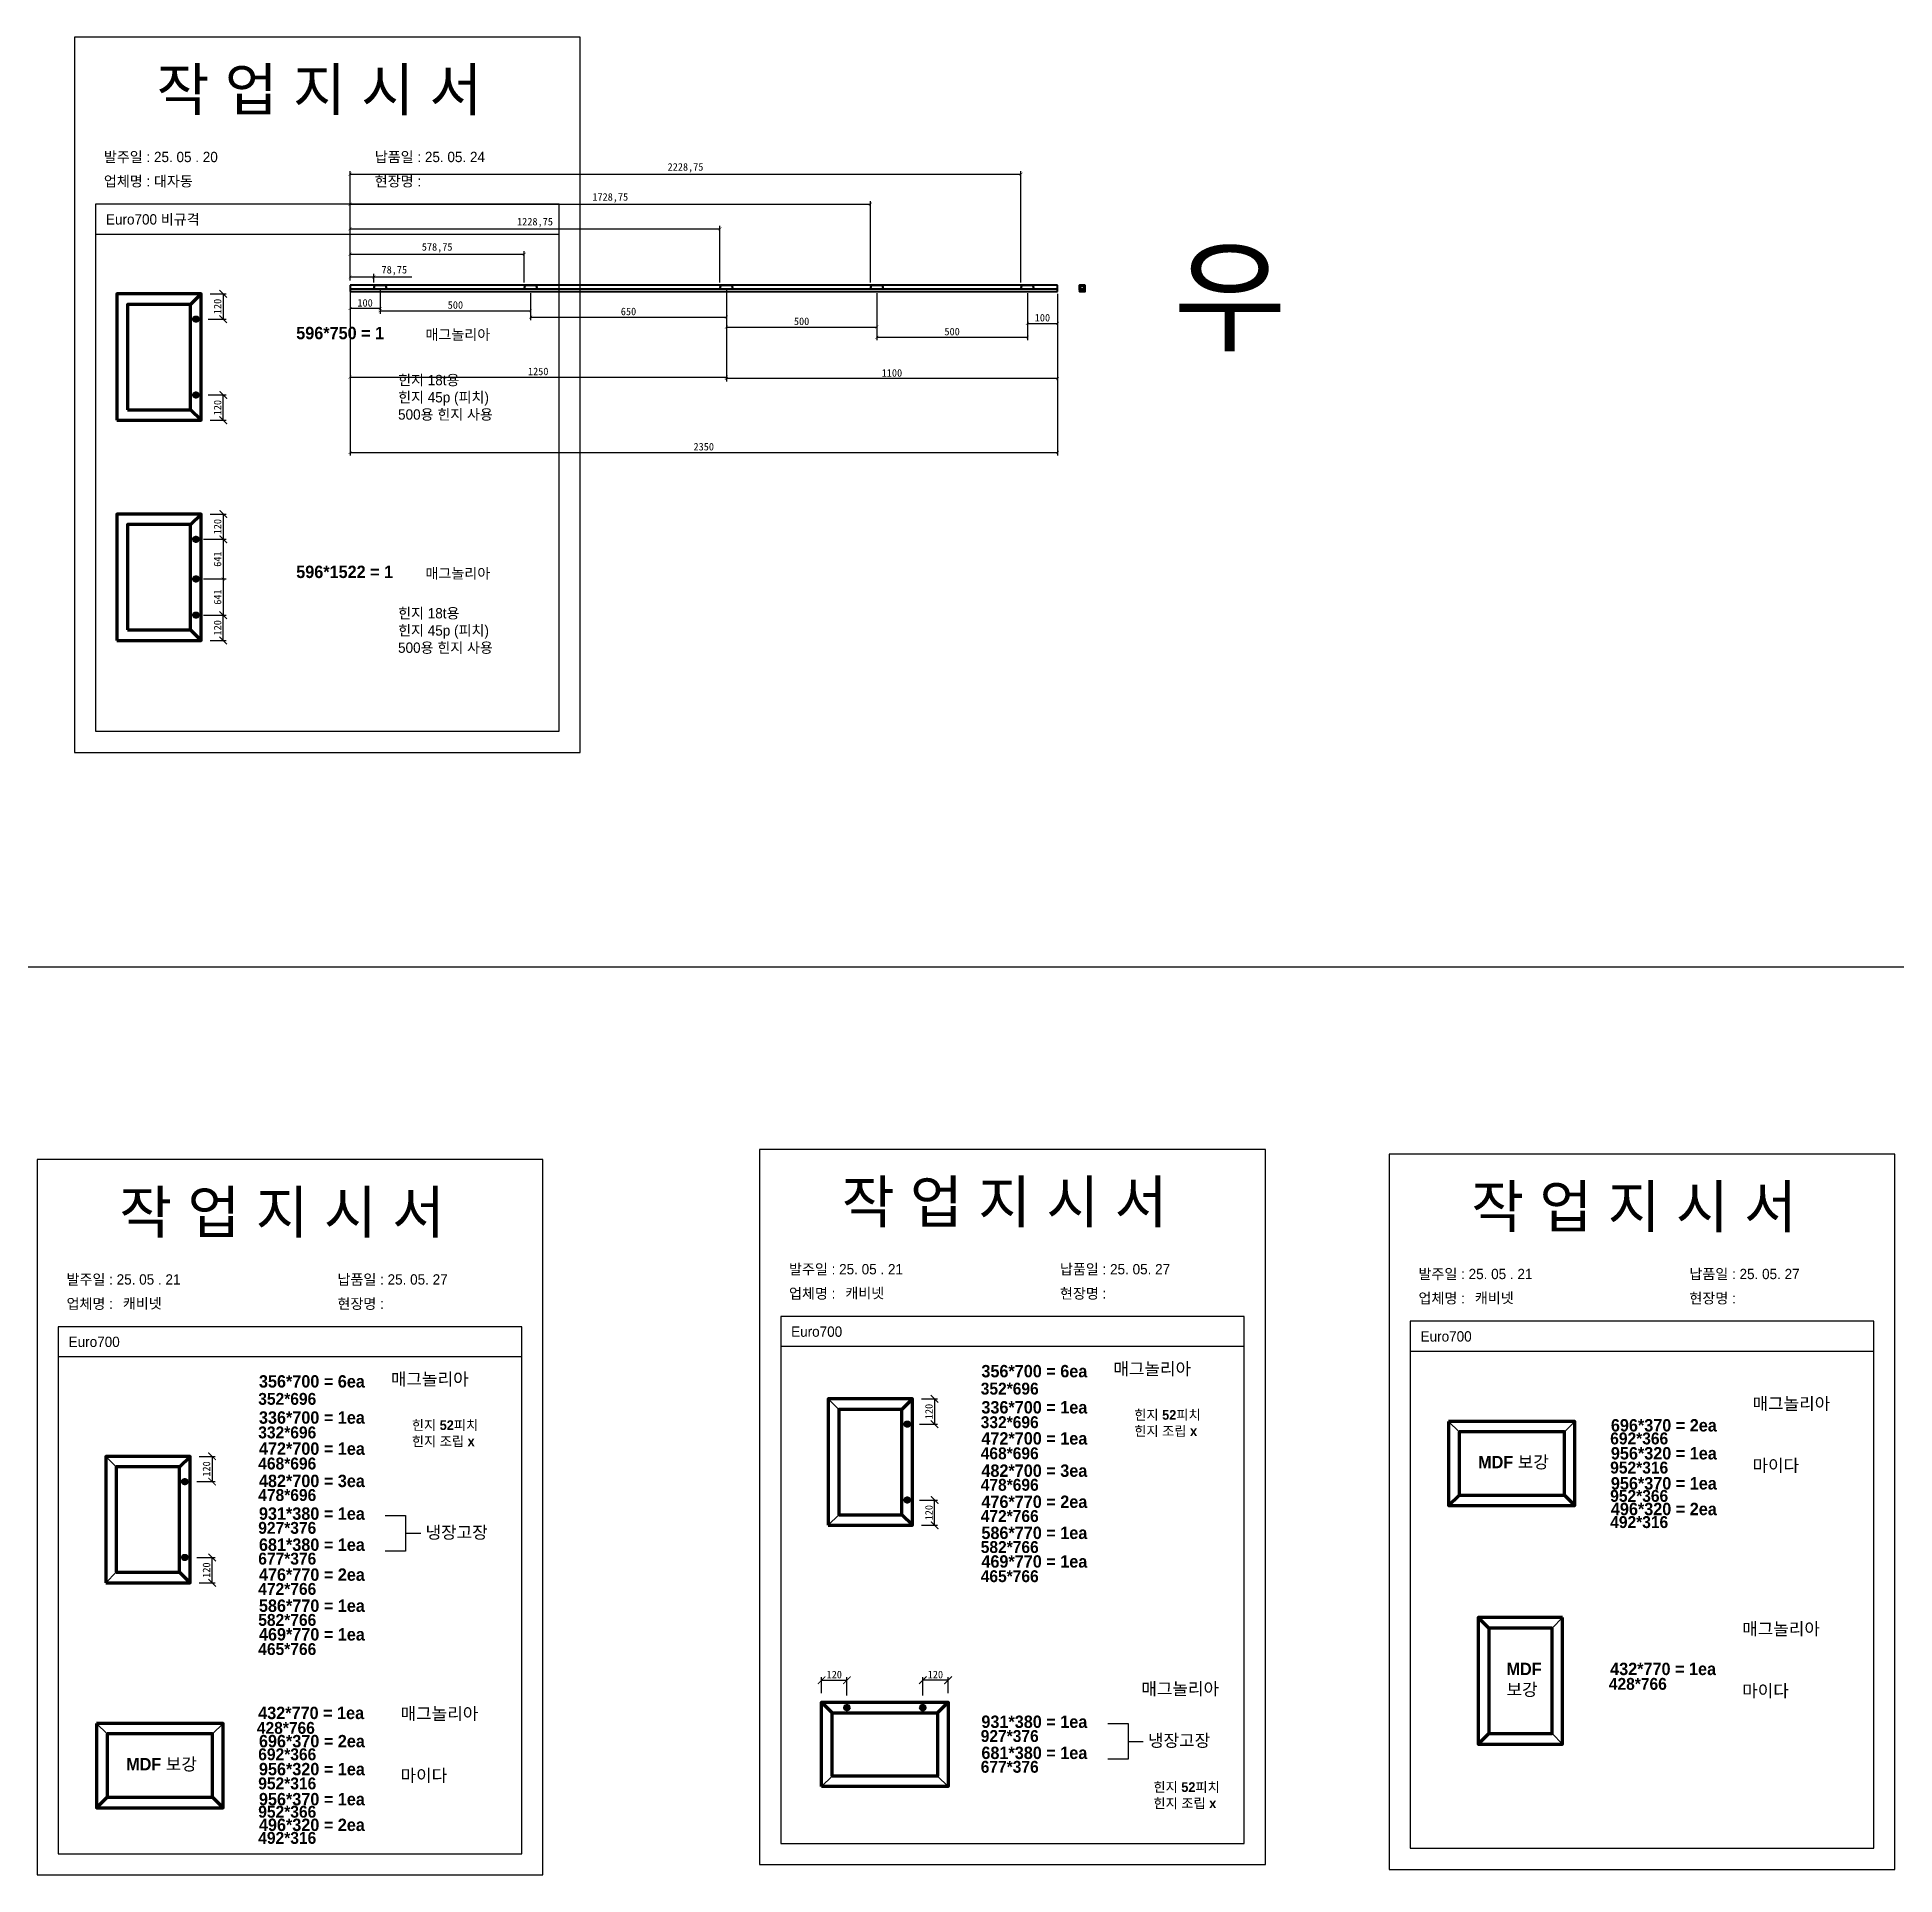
# Model space of a CAD drawing. Header units: millimetres. Extents: x -44117 to 256353, y -2095463 to 65325.
# Drawn here: x 111393 to 117564, y -121768 to -115663 of the extents above; entities that cross this region are included whole.
import ezdxf

# ---------------------------------------------------------------- set-up
doc = ezdxf.new("R2010")
doc.units = ezdxf.units.MM
doc.header["$LTSCALE"] = 10
doc.layers.add('1', color=2, linetype='Continuous', lineweight=40)
doc.layers.add('Layer1', color=7, linetype='Continuous', lineweight=70)
doc.dimstyles.new('ISO-25', dxfattribs={"dimtxt": 2.5, "dimasz": 2.5, "dimexe": 1, "dimexo": 1, "dimtad": 1, "dimtxsty": 'Standard', "dimblk": 'ARCHTICK', "dimcen": 2.5, "dimadec": 0, "dimazin": 0, "dimtfac": 1, "dimtmove": 0, "dimatfit": 3, "dimfxl": 0, "dimarcsym": 0})

msp = doc.modelspace()

# ---------------------------------------------------------------- texts
at = {"attachment_point": 1}
for s, width, gutter_width, heights, insert, char_height in [('{\\fGulim|b0|i0|c129|p50;작 업 지 시 서}', 3307.3198183, 12.5, [-155.84554], (111789.96778, -115766.91245), 140), ('{\\fGulim|b0|i0|c129|p50;발주일 : 25. 05 . 20}', 3307.3198183, 12.5, [34.50412], (111614.75843, -116043.63287), 34.3), ('{\\fGulim|b0|i0|c129|p50;납품일 : 25. 05. 24}', 3307.3198183, 12.5, [-37.67976], (112514.73641, -116043.63287), 34.3), ('{\\fGulim|b0|i0|c129|p50;업체명 : 대자동}', 3307.3198183, 12.5, [36.11279], (111614.75843, -116124.28904), 34.3), ('{\\fGulim|b0|i0|c129|p50;현장명 : }', 3307.3198183, 12.5, [-38.2735], (112514.73641, -116124.28904), 34.3), ('{\\fGulim|b0|i0|c129|p50;Euro700 비규격}', 3307.3198183, 12.5, [-38.22783], (111621.80063, -116250.95514), 34.3), ('{\\f굴림|b0|i0|c129|p50;우}', 153802.4329846, 1500, [-328.76165], (115167.68233, -116374.15445), 300), ('{\\fGulim|b1|i0|c129|p50;596*750 = 1}', 2645.8558546, 10, [-42.30333], (112253.88545, -116625.15905), 41.16), ('{\\fGulim|b0|i0|c129|p50;매그놀리아}', 3307.3198183, 12.5, [-38.18216], (112683.14934, -116633.66045), 34.3), ('{\\fGulim|b0|i0|c129|p50;힌지 18t용\\P힌지 45p (피치)\\P500용 힌지 사용}', 3307.3198183, 12.5, [-158.1332], (112592.12126, -116784.72833), 34.3), ('{\\fGulim|b1|i0|c129|p50;596*1522 = 1}', 2645.8558546, 10, [-42.30333], (112253.88545, -117418.45911), 41.16), ('{\\fGulim|b0|i0|c129|p50;매그놀리아}', 3307.3198183, 12.5, [-38.18216], (112683.14934, -117426.9605), 34.3), ('{\\fGulim|b0|i0|c129|p50;힌지 18t용\\P힌지 45p (피치)\\P500용 힌지 사용}', 3307.3198183, 12.5, [-158.1332], (112592.12126, -117559.43541), 34.3), ('{\\fGulim|b0|i0|c129|p50;작 업 지 시 서}', 3307.3198183, 12.5, [-155.84554], (114065.97145, -119461.774), 140), ('{\\fGulim|b0|i0|c129|p50;작 업 지 시 서}', 3307.3198183, 12.5, [-155.84554], (116157.01237, -119477.67198), 140), ('{\\fGulim|b0|i0|c129|p50;작 업 지 시 서}', 3307.3198183, 12.5, [-155.84554], (111666.04824, -119495.76426), 140), ('{\\fGulim|b0|i0|c129|p50;발주일 : 25. 05 . 21}', 3307.3198183, 12.5, [34.50412], (111490.83889, -119772.48468), 34.3), ('{\\fGulim|b0|i0|c129|p50;납품일 : 25. 05. 27}', 3307.3198183, 12.5, [-37.67976], (112390.81687, -119772.48468), 34.3), ('{\\fGulim|b0|i0|c129|p50;발주일 : 25. 05 . 21}', 3307.3198183, 12.5, [34.50412], (113890.7621, -119738.49443), 34.3), ('{\\fGulim|b0|i0|c129|p50;납품일 : 25. 05. 27}', 3307.3198183, 12.5, [-37.67976], (114790.74008, -119738.49443), 34.3), ('{\\fGulim|b0|i0|c129|p50;발주일 : 25. 05 . 21}', 3307.3198183, 12.5, [34.50412], (115981.80302, -119754.3924), 34.3), ('{\\fGulim|b0|i0|c129|p50;납품일 : 25. 05. 27}', 3307.3198183, 12.5, [-37.67976], (116881.781, -119754.3924), 34.3), ('{\\fGulim|b0|i0|c129|p50;업체명 : }', 3307.3198183, 12.5, [36.11279], (113890.7621, -119819.1506), 34.3), ('{\\fGulim|b0|i0|c129|p50;캐비넷}', 3307.3198183, 12.5, [-38.31917], (114077.84068, -119817.95495), 34.3), ('{\\fGulim|b0|i0|c129|p50;현장명 : }', 3307.3198183, 12.5, [-38.2735], (114790.74008, -119819.1506), 34.3), ('{\\fGulim|b0|i0|c129|p50;업체명 : }', 3307.3198183, 12.5, [36.11279], (115981.80302, -119835.04858), 34.3), ('{\\fGulim|b0|i0|c129|p50;캐비넷}', 3307.3198183, 12.5, [-38.31917], (116168.88161, -119833.85292), 34.3), ('{\\fGulim|b0|i0|c129|p50;현장명 : }', 3307.3198183, 12.5, [-38.2735], (116881.781, -119835.04858), 34.3), ('{\\fGulim|b0|i0|c129|p50;업체명 : }', 3307.3198183, 12.5, [36.11279], (111490.83889, -119853.14086), 34.3), ('{\\fGulim|b0|i0|c129|p50;캐비넷}', 3307.3198183, 12.5, [-38.31917], (111677.91747, -119851.9452), 34.3), ('{\\fGulim|b0|i0|c129|p50;현장명 : }', 3307.3198183, 12.5, [-38.2735], (112390.81687, -119853.14086), 34.3), ('{\\fGulim|b0|i0|c129|p50;Euro700}', 3307.3198183, 12.5, [-35.25912], (113897.8043, -119945.8167), 34.3), ('{\\fGulim|b0|i0|c129|p50;Euro700}', 3307.3198183, 12.5, [-35.25912], (115988.84522, -119961.71468), 34.3), ('{\\fGulim|b0|i0|c129|p50;Euro700}', 3307.3198183, 12.5, [-35.25912], (111497.88109, -119979.80696), 34.3), ('{\\fGulim|b1|i0|c129|p50;356*700 = 6ea}', 2645.8558546, 10, [-42.24889], (114529.88912, -120073.692), 41.16), ('{\\fGulim|b1|i0|c129|p50;매그놀리아}', 2645.8558546, 10, [-45.73333], (114968.2635, -120066.0303), 41.16), ('{\\fGulim|b1|i0|c129|p50;356*700 = 6ea}', 2645.8558546, 10, [-42.24889], (112129.96591, -120107.68225), 41.16), ('{\\fGulim|b1|i0|c129|p50;매그놀리아}', 2645.8558546, 10, [-45.73333], (112568.34029, -120100.02055), 41.16), ('{\\fGulim|b1|i0|c129|p50;336*700 = 1ea}', 2645.8558546, 10, [-42.30333], (114529.88912, -120193.77866), 41.16), ('{\\fGulim|b1|i0|c129|p50;매그놀리아\\P\\P\\P마이다}', 2645.8558546, 10, [-253.38444], (117091.3443, -120181.59174), 41.16), ('{\\fGulim|b1|i0|c129|p50;336*700 = 1ea}', 2645.8558546, 10, [-42.30333], (112129.96591, -120227.76892), 41.16), ('{\\fGulim|b1|i0|c129|p50;힌지 52피치\\P힌지 조립 x}', 2074.603199, 7.84095, [-91.09968], (112637.63298, -120257.50216), 32.2733635), ('{\\fGulim|b1|i0|c129|p50;힌지 52피치\\P힌지 조립 x}', 2074.603199, 7.84095, [-91.09968], (115037.55619, -120223.5119), 32.2733635), ('{\\fGulim|b1|i0|c129|p50;696*370 = 2ea}', 2645.8558546, 10, [-42.24889], (116620.93004, -120253.54441), 41.16), ('{\\fGulim|b1|i0|c129|p50;472*700 = 1ea}', 2645.8558546, 10, [-42.30333], (112129.96591, -120331.08121), 41.16), ('{\\fGulim|b1|i0|c129|p50;472*700 = 1ea}', 2645.8558546, 10, [-42.30333], (114529.88912, -120297.09096), 41.16), ('{\\fGulim|b1|i0|c129|p50;MDF 보강}', 2645.8558546, 10, [-45.84222], (116179.86634, -120375.75994), 41.16), ('{\\fGulim|b1|i0|c129|p50;956*320 = 1ea}', 2645.8558546, 10, [-42.30333], (116620.93004, -120346.50115), 41.16), ('{\\fGulim|b1|i0|c129|p50;482*700 = 3ea}', 2645.8558546, 10, [-42.30333], (112129.96591, -120438.31676), 41.16), ('{\\fGulim|b1|i0|c129|p50;482*700 = 3ea}', 2645.8558546, 10, [-42.30333], (114529.88912, -120404.3265), 41.16), ('{\\fGulim|b1|i0|c129|p50;956*370 = 1ea}', 2645.8558546, 10, [-42.30333], (116620.93004, -120446.37437), 41.16), ('{\\fGulim|b1|i0|c129|p50;476*770 = 2ea}', 2645.8558546, 10, [-42.30333], (114529.88912, -120507.49805), 41.16), ('{\\fGulim|b1|i0|c129|p50;931*380 = 1ea}', 2645.8558546, 10, [-42.30333], (112129.96591, -120546.86005), 41.16), ('{\\fGulim|b1|i0|c129|p50;496*320 = 2ea}', 2645.8558546, 10, [-42.24889], (116620.93004, -120531.65074), 41.16), ('{\\fGulim|b1|i0|c129|p50;냉장고장}', 2645.8558546, 10, [-45.84222], (112683.44096, -120609.27105), 41.16), ('{\\fGulim|b1|i0|c129|p50;586*770 = 1ea}', 2645.8558546, 10, [-42.30333], (114529.88912, -120610.81034), 41.16), ('{\\fGulim|b1|i0|c129|p50;681*380 = 1ea}', 2645.8558546, 10, [-42.30333], (112129.96591, -120650.17234), 41.16), ('{\\fGulim|b1|i0|c129|p50;476*770 = 2ea}', 2645.8558546, 10, [-42.30333], (112129.96591, -120749.56138), 41.16), ('{\\fGulim|b1|i0|c129|p50;469*770 = 1ea}', 2645.8558546, 10, [-42.30333], (114529.88912, -120705.94706), 41.16), ('{\\fGulim|b1|i0|c129|p50;586*770 = 1ea}', 2645.8558546, 10, [-42.30333], (112129.96591, -120852.87367), 41.16), ('{\\fGulim|b1|i0|c129|p50;469*770 = 1ea}', 2645.8558546, 10, [-42.30333], (112129.96591, -120948.01039), 41.16), ('{\\fGulim|b1|i0|c129|p50;매그놀리아\\P\\P\\P마이다}', 2645.8558546, 10, [-253.38444], (117057.07941, -120929.91868), 41.16), ('{\\fGulim|b1|i0|c129|p50;MDF \\P보강}', 2645.8558546, 10, [-114.55111], (116274.22984, -121062.98146), 41.16), ('{\\fGulim|b1|i0|c129|p50;432*770 = 1ea}', 2645.8558546, 10, [-42.30333], (116618.44494, -121062.84096), 41.16), ('{\\fGulim|b1|i0|c129|p50;매그놀리아}', 2645.8558546, 10, [-45.73333], (115061.17995, -121128.8876), 41.16), ('{\\fGulim|b1|i0|c129|p50;432*770 = 1ea}', 2645.8558546, 10, [-42.30333], (112127.48081, -121209.06728), 41.16), ('{\\fGulim|b1|i0|c129|p50;매그놀리아\\P\\P\\P마이다}', 2645.8558546, 10, [-253.38444], (112600.38017, -121211.40714), 41.16), ('{\\fGulim|b1|i0|c129|p50;931*380 = 1ea}', 2645.8558546, 10, [-42.30333], (114529.88912, -121238.3631), 41.16), ('{\\fGulim|b1|i0|c129|p50;696*370 = 2ea}', 2645.8558546, 10, [-42.24889], (112129.96591, -121302.72368), 41.16), ('{\\fGulim|b1|i0|c129|p50;냉장고장}', 2645.8558546, 10, [-45.84222], (115083.36417, -121300.7741), 41.16), ('{\\fGulim|b1|i0|c129|p50;MDF 보강}', 2645.8558546, 10, [-45.84222], (111688.90221, -121379.28623), 41.16), ('{\\fGulim|b1|i0|c129|p50;681*380 = 1ea}', 2645.8558546, 10, [-42.30333], (114529.88912, -121341.67539), 41.16), ('{\\fGulim|b1|i0|c129|p50;956*320 = 1ea}', 2645.8558546, 10, [-42.30333], (112129.96591, -121395.68042), 41.16), ('{\\fGulim|b1|i0|c129|p50;956*370 = 1ea}', 2645.8558546, 10, [-42.30333], (112129.96591, -121495.55364), 41.16), ('{\\fGulim|b1|i0|c129|p50;힌지 52피치\\P힌지 조립 x}', 2074.603199, 7.84095, [-91.09968], (115101.15802, -121459.90422), 32.2733635), ('{\\fGulim|b1|i0|c129|p50;496*320 = 2ea}', 2645.8558546, 10, [-42.24889], (112129.96591, -121580.83001), 41.16)]:
    msp.add_mtext_dynamic_manual_height_columns(s, width=width, gutter_width=gutter_width, heights=heights, dxfattribs=dict(at, insert=insert, char_height=char_height))
at = {"color": 1, "char_height": 39.5136, "attachment_point": 1}
for s, heights, insert in [('{\\fGulim|b1|i0|c129|p50;352*696}', [-40.50667], (114527.65407, -120132.64433)), ('{\\fGulim|b1|i0|c129|p50;352*696}', [-40.50667], (112127.73086, -120166.63459)), ('{\\fGulim|b1|i0|c129|p50;332*696}', [-40.50667], (114527.65407, -120244.1277)), ('{\\fGulim|b1|i0|c129|p50;332*696}', [-40.50667], (112127.73086, -120278.11795)), ('{\\fGulim|b1|i0|c129|p50;692*366}', [-40.50667], (116618.69499, -120298.11992)), ('{\\fGulim|b1|i0|c129|p50;468*696}', [-40.55893], (112127.73086, -120381.3715)), ('{\\fGulim|b1|i0|c129|p50;468*696}', [-40.55893], (114527.65407, -120347.38124)), ('{\\fGulim|b1|i0|c129|p50;952*316}', [-40.6112], (116618.69499, -120394.92012)), ('{\\fGulim|b1|i0|c129|p50;478*696}', [-40.6112], (114527.65407, -120452.09447)), ('{\\fGulim|b1|i0|c129|p50;478*696}', [-40.6112], (112127.73086, -120486.08473)), ('{\\fGulim|b1|i0|c129|p50;952*366}', [-40.50667], (116618.69499, -120488.95565)), ('{\\fGulim|b1|i0|c129|p50;472*766}', [-40.6112], (114527.65407, -120555.93315)), ('{\\fGulim|b1|i0|c129|p50;492*316}', [-40.6112], (116618.69499, -120575.96584)), ('{\\fGulim|b1|i0|c129|p50;927*376}', [-40.55893], (112127.73086, -120595.17702)), ('{\\fGulim|b1|i0|c129|p50;677*376}', [-40.55893], (112127.73086, -120697.355)), ('{\\fGulim|b1|i0|c129|p50;582*766}', [-40.55893], (114527.65407, -120658.87939)), ('{\\fGulim|b1|i0|c129|p50;465*766}', [-40.6112], (114527.65407, -120755.67959)), ('{\\fGulim|b1|i0|c129|p50;472*766}', [-40.6112], (112127.73086, -120797.99648)), ('{\\fGulim|b1|i0|c129|p50;582*766}', [-40.55893], (112127.73086, -120900.94272)), ('{\\fGulim|b1|i0|c129|p50;465*766}', [-40.6112], (112127.73086, -120997.74292)), ('{\\fGulim|b1|i0|c129|p50;428*766}', [-40.6112], (116614.07871, -121113.36848)), ('{\\fGulim|b1|i0|c129|p50;428*766}', [-40.6112], (112123.11458, -121259.5948)), ('{\\fGulim|b1|i0|c129|p50;927*376}', [-40.55893], (114527.65407, -121286.68007)), ('{\\fGulim|b1|i0|c129|p50;692*366}', [-40.50667], (112127.73086, -121347.29919)), ('{\\fGulim|b1|i0|c129|p50;952*316}', [-40.6112], (112127.73086, -121444.09939)), ('{\\fGulim|b1|i0|c129|p50;677*376}', [-40.55893], (114527.65407, -121388.85805)), ('{\\fGulim|b1|i0|c129|p50;952*366}', [-40.50667], (112127.73086, -121538.13492)), ('{\\fGulim|b1|i0|c129|p50;492*316}', [-40.6112], (112127.73086, -121625.14511))]:
    msp.add_mtext_dynamic_manual_height_columns(s, width=2540.0216204, gutter_width=9.6, heights=heights, dxfattribs=dict(at, insert=insert))

# ---------------------------------------------------------------- blocks, each defined once
blk = doc.blocks.new('_ArchTick')
at = {"color": 0, "linetype": 'ByBlock', "const_width": 0.15}
blk.add_lwpolyline([(-0.5, -0.5), (0.5, 0.5)], dxfattribs=at)
blk = doc.blocks.new('*D2675')
at = {"color": 0, "lineweight": -2}
for p, q in [((111924.1, -120713.3), (111984.5, -120713.3)), ((111974.5, -120797.3), (111974.5, -120713.3)), ((111931.1, -120797.3), (111984.5, -120797.3))]:
    blk.add_line(p, q, dxfattribs=at)
at = {"layer": 'Defpoints', "color": 0}
for p in [(111894.1, -120713.3), (111974.5, -120713.3), (111901.1, -120797.3)]:
    blk.add_point(p, dxfattribs=at)
at = {"color": 0, "lineweight": -2, "xscale": 25, "yscale": 25, "zscale": 25}
for p, rotation in [((111974.5, -120713.3), 90), ((111974.5, -120797.3), 270)]:
    blk.add_blockref('_ArchTick', p, dxfattribs=dict(at, rotation=rotation))
at = {"color": 0, "insert": (111955.8, -120755.3), "char_height": 25, "attachment_point": 5, "rotation": 90}
blk.add_mtext('120', dxfattribs=at)
blk = doc.blocks.new('*D2676')
at = {"color": 0, "lineweight": -2}
for p, q in [((111931.1, -120377.3), (111984.5, -120377.3)), ((111974.5, -120377.3), (111974.5, -120461.3)), ((111924.1, -120461.3), (111984.5, -120461.3))]:
    blk.add_line(p, q, dxfattribs=at)
at = {"layer": 'Defpoints', "color": 0}
for p in [(111901.1, -120377.3), (111894.1, -120461.3), (111974.5, -120461.3)]:
    blk.add_point(p, dxfattribs=at)
at = {"color": 0, "lineweight": -2, "xscale": 25, "yscale": 25, "zscale": 25}
for p, rotation in [((111974.5, -120377.3), 90), ((111974.5, -120461.3), 270)]:
    blk.add_blockref('_ArchTick', p, dxfattribs=dict(at, rotation=rotation))
at = {"color": 0, "insert": (111955.8, -120419.3), "char_height": 25, "attachment_point": 5, "rotation": 90}
blk.add_mtext('120', dxfattribs=at)
blk = doc.blocks.new('*D2681')
at = {"color": 0, "lineweight": -2}
for p, q in [((114324, -120522.4), (114384.4, -120522.4)), ((114374.4, -120606.4), (114374.4, -120522.4)), ((114331, -120606.4), (114384.4, -120606.4))]:
    blk.add_line(p, q, dxfattribs=at)
at = {"layer": 'Defpoints', "color": 0}
for p in [(114294, -120522.4), (114374.4, -120522.4), (114301, -120606.4)]:
    blk.add_point(p, dxfattribs=at)
at = {"color": 0, "lineweight": -2, "xscale": 25, "yscale": 25, "zscale": 25}
for p, rotation in [((114374.4, -120522.4), 90), ((114374.4, -120606.4), 270)]:
    blk.add_blockref('_ArchTick', p, dxfattribs=dict(at, rotation=rotation))
at = {"color": 0, "insert": (114355.7, -120564.4), "char_height": 25, "attachment_point": 5, "rotation": 90}
blk.add_mtext('120', dxfattribs=at)
blk = doc.blocks.new('*D2682')
at = {"color": 0, "lineweight": -2}
for p, q in [((114331, -120186.4), (114384.4, -120186.4)), ((114374.4, -120186.4), (114374.4, -120270.4)), ((114324, -120270.4), (114384.4, -120270.4))]:
    blk.add_line(p, q, dxfattribs=at)
at = {"layer": 'Defpoints', "color": 0}
for p in [(114301, -120186.4), (114294, -120270.4), (114374.4, -120270.4)]:
    blk.add_point(p, dxfattribs=at)
at = {"color": 0, "lineweight": -2, "xscale": 25, "yscale": 25, "zscale": 25}
for p, rotation in [((114374.4, -120186.4), 90), ((114374.4, -120270.4), 270)]:
    blk.add_blockref('_ArchTick', p, dxfattribs=dict(at, rotation=rotation))
at = {"color": 0, "insert": (114355.7, -120228.4), "char_height": 25, "attachment_point": 5, "rotation": 90}
blk.add_mtext('120', dxfattribs=at)
blk = doc.blocks.new('*D2683')
at = {"color": 0, "lineweight": -2}
for p, q in [((113999.1, -121164.5), (113999.1, -121111.1)), ((113999.1, -121121.1), (114083.1, -121121.1)), ((114083.1, -121171.5), (114083.1, -121111.1))]:
    blk.add_line(p, q, dxfattribs=at)
at = {"layer": 'Defpoints', "color": 0}
for p in [(114083.1, -121121.1), (113999.1, -121194.5), (114083.1, -121201.5)]:
    blk.add_point(p, dxfattribs=at)
at = {"color": 0, "lineweight": -2, "xscale": 25, "yscale": 25, "zscale": 25, "rotation": 180}
blk.add_blockref('_ArchTick', (113999.1, -121121.1), dxfattribs=at)
at = {"color": 0, "lineweight": -2, "xscale": 25, "yscale": 25, "zscale": 25}
blk.add_blockref('_ArchTick', (114083.1, -121121.1), dxfattribs=at)
at = {"color": 0, "insert": (114041.1, -121102.3), "char_height": 25, "attachment_point": 5}
blk.add_mtext('120', dxfattribs=at)
blk = doc.blocks.new('*D2684')
at = {"color": 0, "lineweight": -2}
for p, q in [((114335.1, -121171.5), (114335.1, -121111.1)), ((114419.1, -121121.1), (114335.1, -121121.1)), ((114419.1, -121164.5), (114419.1, -121111.1))]:
    blk.add_line(p, q, dxfattribs=at)
at = {"layer": 'Defpoints', "color": 0}
for p in [(114335.1, -121121.1), (114419.1, -121194.5), (114335.1, -121201.5)]:
    blk.add_point(p, dxfattribs=at)
at = {"color": 0, "lineweight": -2, "xscale": 25, "yscale": 25, "zscale": 25, "rotation": 180}
blk.add_blockref('_ArchTick', (114335.1, -121121.1), dxfattribs=at)
at = {"color": 0, "lineweight": -2, "xscale": 25, "yscale": 25, "zscale": 25}
blk.add_blockref('_ArchTick', (114419.1, -121121.1), dxfattribs=at)
at = {"color": 0, "insert": (114377.1, -121102.3), "char_height": 25, "attachment_point": 5}
blk.add_mtext('120', dxfattribs=at)
blk = doc.blocks.new('*D2667')
at = {"color": 0, "lineweight": -2}
for p, q in [((111961, -116851.5), (112021.4, -116851.5)), ((112011.4, -116935.5), (112011.4, -116851.5)), ((111968, -116935.5), (112021.4, -116935.5))]:
    blk.add_line(p, q, dxfattribs=at)
at = {"layer": 'Defpoints', "color": 0}
for p in [(111931, -116851.5), (112011.4, -116851.5), (111938, -116935.5)]:
    blk.add_point(p, dxfattribs=at)
at = {"color": 0, "lineweight": -2, "xscale": 25, "yscale": 25, "zscale": 25}
for p, rotation in [((112011.4, -116851.5), 90), ((112011.4, -116935.5), 270)]:
    blk.add_blockref('_ArchTick', p, dxfattribs=dict(at, rotation=rotation))
at = {"color": 0, "insert": (111992.6, -116893.5), "char_height": 25, "attachment_point": 5, "rotation": 90}
blk.add_mtext('120', dxfattribs=at)
blk = doc.blocks.new('*D2668')
at = {"color": 0, "lineweight": -2}
for p, q in [((111968, -116515.5), (112021.4, -116515.5)), ((112011.4, -116515.5), (112011.4, -116599.5)), ((111961, -116599.5), (112021.4, -116599.5))]:
    blk.add_line(p, q, dxfattribs=at)
at = {"layer": 'Defpoints', "color": 0}
for p in [(111938, -116515.5), (111931, -116599.5), (112011.4, -116599.5)]:
    blk.add_point(p, dxfattribs=at)
at = {"color": 0, "lineweight": -2, "xscale": 25, "yscale": 25, "zscale": 25}
for p, rotation in [((112011.4, -116515.5), 90), ((112011.4, -116599.5), 270)]:
    blk.add_blockref('_ArchTick', p, dxfattribs=dict(at, rotation=rotation))
at = {"color": 0, "insert": (111992.6, -116557.5), "char_height": 25, "attachment_point": 5, "rotation": 90}
blk.add_mtext('120', dxfattribs=at)
blk = doc.blocks.new('*D2669')
at = {"color": 0, "lineweight": -2}
for p, q in [((111961, -117582.9), (112021.4, -117582.9)), ((112011.4, -117666.9), (112011.4, -117582.9)), ((111968, -117666.9), (112021.4, -117666.9))]:
    blk.add_line(p, q, dxfattribs=at)
at = {"layer": 'Defpoints', "color": 0}
for p in [(111931, -117582.9), (112011.4, -117582.9), (111938, -117666.9)]:
    blk.add_point(p, dxfattribs=at)
at = {"color": 0, "lineweight": -2, "xscale": 25, "yscale": 25, "zscale": 25}
for p, rotation in [((112011.4, -117582.9), 90), ((112011.4, -117666.9), 270)]:
    blk.add_blockref('_ArchTick', p, dxfattribs=dict(at, rotation=rotation))
at = {"color": 0, "insert": (111992.6, -117624.9), "char_height": 25, "attachment_point": 5, "rotation": 90}
blk.add_mtext('120', dxfattribs=at)
blk = doc.blocks.new('*D2670')
at = {"color": 0, "lineweight": -2}
for p, q in [((111968, -117246.9), (112021.4, -117246.9)), ((112011.4, -117246.9), (112011.4, -117330.9)), ((111961, -117330.9), (112021.4, -117330.9))]:
    blk.add_line(p, q, dxfattribs=at)
at = {"layer": 'Defpoints', "color": 0}
for p in [(111938, -117246.9), (111931, -117330.9), (112011.4, -117330.9)]:
    blk.add_point(p, dxfattribs=at)
at = {"color": 0, "lineweight": -2, "xscale": 25, "yscale": 25, "zscale": 25}
for p, rotation in [((112011.4, -117246.9), 90), ((112011.4, -117330.9), 270)]:
    blk.add_blockref('_ArchTick', p, dxfattribs=dict(at, rotation=rotation))
at = {"color": 0, "insert": (111992.6, -117288.9), "char_height": 25, "attachment_point": 5, "rotation": 90}
blk.add_mtext('120', dxfattribs=at)
blk = doc.blocks.new('*D2671')
at = {"color": 0, "lineweight": -2}
for p, q in [((111946, -117330.9), (112021.4, -117330.9)), ((112011.4, -117330.9), (112011.4, -117462.6)), ((111946, -117462.6), (112021.4, -117462.6))]:
    blk.add_line(p, q, dxfattribs=at)
at = {"layer": 'Defpoints', "color": 0}
for p in [(111931, -117330.9), (111931, -117462.6), (112011.4, -117462.6)]:
    blk.add_point(p, dxfattribs=at)
at = {"color": 0, "lineweight": -2, "xscale": 10, "yscale": 10, "zscale": 10}
for p, rotation in [((112011.4, -117330.9), 90), ((112011.4, -117462.6), 270)]:
    blk.add_blockref('_ArchTick', p, dxfattribs=dict(at, rotation=rotation))
at = {"color": 0, "insert": (111992.6, -117396.7), "char_height": 25, "attachment_point": 5, "rotation": 90}
blk.add_mtext('641', dxfattribs=at)
blk = doc.blocks.new('*D2672')
at = {"color": 0, "lineweight": -2}
for p, q in [((111946, -117462.6), (112021.4, -117462.6)), ((112011.4, -117462.6), (112011.4, -117582.9)), ((111946, -117582.9), (112021.4, -117582.9))]:
    blk.add_line(p, q, dxfattribs=at)
at = {"layer": 'Defpoints', "color": 0}
for p in [(111931, -117462.6), (111931, -117582.9), (112011.4, -117582.9)]:
    blk.add_point(p, dxfattribs=at)
at = {"color": 0, "lineweight": -2, "xscale": 10, "yscale": 10, "zscale": 10}
for p, rotation in [((112011.4, -117462.6), 90), ((112011.4, -117582.9), 270)]:
    blk.add_blockref('_ArchTick', p, dxfattribs=dict(at, rotation=rotation))
at = {"color": 0, "insert": (111992.6, -117522.7), "char_height": 25, "attachment_point": 5, "rotation": 90}
blk.add_mtext('641', dxfattribs=at)
blk = doc.blocks.new('*D2992')
at = {"color": 0, "lineweight": -2}
for p, q in [((113682.6, -116503), (113682.6, -116802.1)), ((112432.6, -116512.2), (112432.6, -116802.1)), ((112432.6, -116792.1), (113682.6, -116792.1))]:
    blk.add_line(p, q, dxfattribs=at)
at = {"layer": 'Defpoints', "color": 0}
for p in [(112432.6, -116497.2), (113682.6, -116488), (113682.6, -116792.1)]:
    blk.add_point(p, dxfattribs=at)
at = {"color": 0, "lineweight": -2, "xscale": 10, "yscale": 10, "zscale": 10, "rotation": 180}
blk.add_blockref('_ArchTick', (112432.6, -116792.1), dxfattribs=at)
at = {"color": 0, "lineweight": -2, "xscale": 10, "yscale": 10, "zscale": 10}
blk.add_blockref('_ArchTick', (113682.6, -116792.1), dxfattribs=at)
at = {"color": 0, "insert": (113057.6, -116773.4), "char_height": 25, "attachment_point": 5}
blk.add_mtext('1250', dxfattribs=at)
blk = doc.blocks.new('*D2993')
at = {"color": 0, "lineweight": -2}
for p, q in [((113682.6, -116513.5), (113682.6, -116807.1)), ((114782.6, -116522.7), (114782.6, -116807.1)), ((114782.6, -116797.1), (113682.6, -116797.1))]:
    blk.add_line(p, q, dxfattribs=at)
at = {"layer": 'Defpoints', "color": 0}
for p in [(113682.6, -116498.5), (114782.6, -116507.7), (113682.6, -116797.1)]:
    blk.add_point(p, dxfattribs=at)
at = {"color": 0, "lineweight": -2, "xscale": 10, "yscale": 10, "zscale": 10, "rotation": 180}
blk.add_blockref('_ArchTick', (113682.6, -116797.1), dxfattribs=at)
at = {"color": 0, "lineweight": -2, "xscale": 10, "yscale": 10, "zscale": 10}
blk.add_blockref('_ArchTick', (114782.6, -116797.1), dxfattribs=at)
at = {"color": 0, "insert": (114232.6, -116778.4), "char_height": 25, "attachment_point": 5}
blk.add_mtext('1100', dxfattribs=at)
blk = doc.blocks.new('*D2994')
at = {"color": 0, "lineweight": -2}
for p, q in [((112432.6, -116522.7), (112432.6, -117052.2)), ((114782.6, -116522.7), (114782.6, -117052.2)), ((112432.6, -117042.2), (114782.6, -117042.2))]:
    blk.add_line(p, q, dxfattribs=at)
at = {"layer": 'Defpoints', "color": 0}
for p in [(112432.6, -116507.7), (114782.6, -116507.7), (114782.6, -117042.2)]:
    blk.add_point(p, dxfattribs=at)
at = {"color": 0, "lineweight": -2, "xscale": 10, "yscale": 10, "zscale": 10, "rotation": 180}
blk.add_blockref('_ArchTick', (112432.6, -117042.2), dxfattribs=at)
at = {"color": 0, "lineweight": -2, "xscale": 10, "yscale": 10, "zscale": 10}
blk.add_blockref('_ArchTick', (114782.6, -117042.2), dxfattribs=at)
at = {"color": 0, "insert": (113607.6, -117023.4), "char_height": 25, "attachment_point": 5}
blk.add_mtext('2350', dxfattribs=at)
blk = doc.blocks.new('*D2995')
at = {"color": 0, "lineweight": -2}
for p, q in [((112432.6, -116501.7), (112432.6, -116574.3)), ((112532.6, -116503), (112532.6, -116574.3)), ((112532.6, -116564.3), (112432.6, -116564.3))]:
    blk.add_line(p, q, dxfattribs=at)
at = {"layer": 'Defpoints', "color": 0}
for p in [(112432.6, -116486.7), (112532.6, -116488), (112432.6, -116564.3)]:
    blk.add_point(p, dxfattribs=at)
at = {"color": 0, "lineweight": -2, "xscale": 10, "yscale": 10, "zscale": 10, "rotation": 180}
blk.add_blockref('_ArchTick', (112432.6, -116564.3), dxfattribs=at)
at = {"color": 0, "lineweight": -2, "xscale": 10, "yscale": 10, "zscale": 10}
blk.add_blockref('_ArchTick', (112532.6, -116564.3), dxfattribs=at)
at = {"color": 0, "insert": (112482.6, -116545.6), "char_height": 25, "attachment_point": 5}
blk.add_mtext('100', dxfattribs=at)
blk = doc.blocks.new('*D2996')
at = {"color": 0, "lineweight": -2}
for p, q in [((112532.6, -116513.5), (112532.6, -116581.4)), ((113032.6, -116513.5), (113032.6, -116581.4)), ((112532.6, -116571.4), (113032.6, -116571.4))]:
    blk.add_line(p, q, dxfattribs=at)
at = {"layer": 'Defpoints', "color": 0}
for p in [(112532.6, -116498.5), (113032.6, -116498.5), (113032.6, -116571.4)]:
    blk.add_point(p, dxfattribs=at)
at = {"color": 0, "lineweight": -2, "xscale": 10, "yscale": 10, "zscale": 10, "rotation": 180}
blk.add_blockref('_ArchTick', (112532.6, -116571.4), dxfattribs=at)
at = {"color": 0, "lineweight": -2, "xscale": 10, "yscale": 10, "zscale": 10}
blk.add_blockref('_ArchTick', (113032.6, -116571.4), dxfattribs=at)
at = {"color": 0, "insert": (112782.6, -116552.7), "char_height": 25, "attachment_point": 5}
blk.add_mtext('500', dxfattribs=at)
blk = doc.blocks.new('*D2997')
at = {"color": 0, "lineweight": -2}
for p, q in [((113032.6, -116513.5), (113032.6, -116602.8)), ((113682.6, -116513.5), (113682.6, -116602.8)), ((113032.6, -116592.8), (113682.6, -116592.8))]:
    blk.add_line(p, q, dxfattribs=at)
at = {"layer": 'Defpoints', "color": 0}
for p in [(113032.6, -116498.5), (113682.6, -116498.5), (113682.6, -116592.8)]:
    blk.add_point(p, dxfattribs=at)
at = {"color": 0, "lineweight": -2, "xscale": 10, "yscale": 10, "zscale": 10, "rotation": 180}
blk.add_blockref('_ArchTick', (113032.6, -116592.8), dxfattribs=at)
at = {"color": 0, "lineweight": -2, "xscale": 10, "yscale": 10, "zscale": 10}
blk.add_blockref('_ArchTick', (113682.6, -116592.8), dxfattribs=at)
at = {"color": 0, "insert": (113357.6, -116574.1), "char_height": 25, "attachment_point": 5}
blk.add_mtext('650', dxfattribs=at)
blk = doc.blocks.new('*D2998')
at = {"color": 0, "lineweight": -2}
for p, q in [((113682.6, -116513.5), (113682.6, -116635.7)), ((114182.6, -116513.5), (114182.6, -116635.7)), ((113682.6, -116625.7), (114182.6, -116625.7))]:
    blk.add_line(p, q, dxfattribs=at)
at = {"layer": 'Defpoints', "color": 0}
for p in [(113682.6, -116498.5), (114182.6, -116498.5), (114182.6, -116625.7)]:
    blk.add_point(p, dxfattribs=at)
at = {"color": 0, "lineweight": -2, "xscale": 10, "yscale": 10, "zscale": 10, "rotation": 180}
blk.add_blockref('_ArchTick', (113682.6, -116625.7), dxfattribs=at)
at = {"color": 0, "lineweight": -2, "xscale": 10, "yscale": 10, "zscale": 10}
blk.add_blockref('_ArchTick', (114182.6, -116625.7), dxfattribs=at)
at = {"color": 0, "insert": (113932.6, -116606.9), "char_height": 25, "attachment_point": 5}
blk.add_mtext('500', dxfattribs=at)
blk = doc.blocks.new('*D2999')
at = {"color": 0, "lineweight": -2}
for p, q in [((114182.6, -116513.5), (114182.6, -116669.8)), ((114682.6, -116513.5), (114682.6, -116669.8)), ((114182.6, -116659.8), (114682.6, -116659.8))]:
    blk.add_line(p, q, dxfattribs=at)
at = {"layer": 'Defpoints', "color": 0}
for p in [(114182.6, -116498.5), (114682.6, -116498.5), (114682.6, -116659.8)]:
    blk.add_point(p, dxfattribs=at)
at = {"color": 0, "lineweight": -2, "xscale": 10, "yscale": 10, "zscale": 10, "rotation": 180}
blk.add_blockref('_ArchTick', (114182.6, -116659.8), dxfattribs=at)
at = {"color": 0, "lineweight": -2, "xscale": 10, "yscale": 10, "zscale": 10}
blk.add_blockref('_ArchTick', (114682.6, -116659.8), dxfattribs=at)
at = {"color": 0, "insert": (114432.6, -116641), "char_height": 25, "attachment_point": 5}
blk.add_mtext('500', dxfattribs=at)
blk = doc.blocks.new('*D3000')
at = {"color": 0, "lineweight": -2}
for p, q in [((114682.6, -116513.5), (114682.6, -116623.6)), ((114782.6, -116515.4), (114782.6, -116623.6)), ((114682.6, -116613.6), (114782.6, -116613.6))]:
    blk.add_line(p, q, dxfattribs=at)
at = {"layer": 'Defpoints', "color": 0}
for p in [(114682.6, -116498.5), (114782.6, -116500.4), (114782.6, -116613.6)]:
    blk.add_point(p, dxfattribs=at)
at = {"color": 0, "lineweight": -2, "xscale": 10, "yscale": 10, "zscale": 10, "rotation": 180}
blk.add_blockref('_ArchTick', (114682.6, -116613.6), dxfattribs=at)
at = {"color": 0, "lineweight": -2, "xscale": 10, "yscale": 10, "zscale": 10}
blk.add_blockref('_ArchTick', (114782.6, -116613.6), dxfattribs=at)
at = {"color": 0, "insert": (114732.6, -116594.9), "char_height": 25, "attachment_point": 5}
blk.add_mtext('100', dxfattribs=at)
blk = doc.blocks.new('*D3001')
at = {"color": 0, "lineweight": -2}
for p, q in [((112432.6, -116471.7), (112432.6, -116449.4)), ((112432.6, -116459.4), (112511.4, -116459.4)), ((112511.4, -116478.3), (112511.4, -116449.4)), ((112511.4, -116459.4), (112638.1, -116459.4))]:
    blk.add_line(p, q, dxfattribs=at)
at = {"layer": 'Defpoints', "color": 0}
for p in [(112432.6, -116486.7), (112511.4, -116459.4), (112511.4, -116493.3)]:
    blk.add_point(p, dxfattribs=at)
at = {"color": 0, "lineweight": -2, "xscale": 10, "yscale": 10, "zscale": 10, "rotation": 180}
blk.add_blockref('_ArchTick', (112432.6, -116459.4), dxfattribs=at)
at = {"color": 0, "lineweight": -2, "xscale": 10, "yscale": 10, "zscale": 10}
blk.add_blockref('_ArchTick', (112511.4, -116459.4), dxfattribs=at)
at = {"color": 0, "insert": (112579.7, -116438.5), "char_height": 25, "attachment_point": 5}
blk.add_mtext('78,75', dxfattribs=at)
blk = doc.blocks.new('*D3002')
at = {"color": 0, "lineweight": -2}
for p, q in [((112432.6, -116471.7), (112432.6, -116373.7)), ((112432.6, -116383.7), (113011.4, -116383.7)), ((113011.4, -116478.3), (113011.4, -116373.7))]:
    blk.add_line(p, q, dxfattribs=at)
at = {"layer": 'Defpoints', "color": 0}
for p in [(113011.4, -116383.7), (112432.6, -116486.7), (113011.4, -116493.3)]:
    blk.add_point(p, dxfattribs=at)
at = {"color": 0, "lineweight": -2, "xscale": 10, "yscale": 10, "zscale": 10, "rotation": 180}
blk.add_blockref('_ArchTick', (112432.6, -116383.7), dxfattribs=at)
at = {"color": 0, "lineweight": -2, "xscale": 10, "yscale": 10, "zscale": 10}
blk.add_blockref('_ArchTick', (113011.4, -116383.7), dxfattribs=at)
at = {"color": 0, "insert": (112722, -116362.8), "char_height": 25, "attachment_point": 5}
blk.add_mtext('578,75', dxfattribs=at)
blk = doc.blocks.new('*D3003')
at = {"color": 0, "lineweight": -2}
for p, q in [((112432.6, -116471.7), (112432.6, -116289.7)), ((112432.6, -116299.7), (113661.4, -116299.7)), ((113661.4, -116478.3), (113661.4, -116289.7))]:
    blk.add_line(p, q, dxfattribs=at)
at = {"layer": 'Defpoints', "color": 0}
for p in [(113661.4, -116299.7), (112432.6, -116486.7), (113661.4, -116493.3)]:
    blk.add_point(p, dxfattribs=at)
at = {"color": 0, "lineweight": -2, "xscale": 10, "yscale": 10, "zscale": 10, "rotation": 180}
blk.add_blockref('_ArchTick', (112432.6, -116299.7), dxfattribs=at)
at = {"color": 0, "lineweight": -2, "xscale": 10, "yscale": 10, "zscale": 10}
blk.add_blockref('_ArchTick', (113661.4, -116299.7), dxfattribs=at)
at = {"color": 0, "insert": (113047, -116278.8), "char_height": 25, "attachment_point": 5}
blk.add_mtext('1228,75', dxfattribs=at)
blk = doc.blocks.new('*D3004')
at = {"color": 0, "lineweight": -2}
for p, q in [((112432.6, -116471.7), (112432.6, -116207.5)), ((112432.6, -116217.5), (114161.4, -116217.5)), ((114161.4, -116478.3), (114161.4, -116207.5))]:
    blk.add_line(p, q, dxfattribs=at)
at = {"layer": 'Defpoints', "color": 0}
for p in [(114161.4, -116217.5), (112432.6, -116486.7), (114161.4, -116493.3)]:
    blk.add_point(p, dxfattribs=at)
at = {"color": 0, "lineweight": -2, "xscale": 10, "yscale": 10, "zscale": 10, "rotation": 180}
blk.add_blockref('_ArchTick', (112432.6, -116217.5), dxfattribs=at)
at = {"color": 0, "lineweight": -2, "xscale": 10, "yscale": 10, "zscale": 10}
blk.add_blockref('_ArchTick', (114161.4, -116217.5), dxfattribs=at)
at = {"color": 0, "insert": (113297, -116196.7), "char_height": 25, "attachment_point": 5}
blk.add_mtext('1728,75', dxfattribs=at)
blk = doc.blocks.new('*D3005')
at = {"color": 0, "lineweight": -2}
for p, q in [((112432.6, -116471.7), (112432.6, -116107.9)), ((112432.6, -116117.9), (114661.4, -116117.9)), ((114661.4, -116478.3), (114661.4, -116107.9))]:
    blk.add_line(p, q, dxfattribs=at)
at = {"layer": 'Defpoints', "color": 0}
for p in [(114661.4, -116117.9), (112432.6, -116486.7), (114661.4, -116493.3)]:
    blk.add_point(p, dxfattribs=at)
at = {"color": 0, "lineweight": -2, "xscale": 10, "yscale": 10, "zscale": 10, "rotation": 180}
blk.add_blockref('_ArchTick', (112432.6, -116117.9), dxfattribs=at)
at = {"color": 0, "lineweight": -2, "xscale": 10, "yscale": 10, "zscale": 10}
blk.add_blockref('_ArchTick', (114661.4, -116117.9), dxfattribs=at)
at = {"color": 0, "insert": (113547, -116097), "char_height": 25, "attachment_point": 5}
blk.add_mtext('2228,75', dxfattribs=at)

# ---------------------------------------------------------------- dimensions: what is measured, and where the dimension line sits
for base, p1, p2, picture, middle in [((114661.39713, -116117.86783), (112432.64713, -116486.66138), (114661.39713, -116493.26138), '*D3005', (113547.02213, -116097.0345)), ((114161.39713, -116217.52446), (112432.64713, -116486.66138), (114161.39713, -116493.26138), '*D3004', (113297.02213, -116196.69112)), ((113661.39713, -116299.65627), (112432.64713, -116486.66138), (113661.39713, -116493.26138), '*D3003', (113047.02213, -116278.82294)), ((113011.39713, -116383.67929), (112432.64713, -116486.66138), (113011.39713, -116493.26138), '*D3002', (112722.02213, -116362.84595)), ((112511.39713, -116459.37083), (112432.64713, -116486.66138), (112511.39713, -116493.26138), '*D3001', (112579.73046, -116438.5375)), ((112432.64713, -116564.32189), (112532.64713, -116488.01138), (112432.64713, -116486.66138), '*D2995', (112482.64713, -116545.57189)), ((113682.64713, -116792.1201), (112432.64713, -116497.16138), (113682.64713, -116488.01138), '*D2992', (113057.64713, -116773.3701)), ((114782.64713, -117042.15047), (112432.64713, -116507.66138), (114782.64713, -116507.66138), '*D2994', (113607.64713, -117023.40047)), ((113032.64713, -116571.41426), (112532.64713, -116498.51138), (113032.64713, -116498.51138), '*D2996', (112782.64713, -116552.66426)), ((113682.64713, -116592.84876), (113032.64713, -116498.51138), (113682.64713, -116498.51138), '*D2997', (113357.64713, -116574.09876)), ((113682.64713, -116797.1201), (114782.64713, -116507.66138), (113682.64713, -116498.51138), '*D2993', (114232.64713, -116778.3701)), ((114182.64713, -116625.65884), (113682.64713, -116498.51138), (114182.64713, -116498.51138), '*D2998', (113932.64713, -116606.90884)), ((114682.64713, -116659.78635), (114182.64713, -116498.51138), (114682.64713, -116498.51138), '*D2999', (114432.64713, -116641.03635)), ((114782.64713, -116613.6277), (114682.64713, -116498.51138), (114782.64713, -116500.36138), '*D3000', (114732.64713, -116594.8777))]:
    dim = msp.add_linear_dim(base=base, p1=p1, p2=p2, dimstyle='ISO-25', override={"dimscale": 10, "dimasz": 1, "dimexo": 1.5})
    dim.commit()
    dim.dimension.update_dxf_attribs({"geometry": picture, "text_midpoint": middle})
for base, p1, p2, text, override, picture, middle in [((112011.38198, -116599.52958), (111937.99026, -116515.52958), (111930.99026, -116599.52958), '120', {"dimscale": 10, "dimexo": 3, "dimtxsty": 'Standard'}, '*D2668', (111992.63198, -116557.52958)), ((112011.38198, -116851.52958), (111937.99026, -116935.52958), (111930.99026, -116851.52958), '120', {"dimscale": 10, "dimexo": 3, "dimtxsty": 'Standard'}, '*D2667', (111992.63198, -116893.52958)), ((112011.38198, -117330.85307), (111937.99026, -117246.85307), (111930.99026, -117330.85307), '120', {"dimscale": 10, "dimexo": 3, "dimtxsty": 'Standard'}, '*D2670', (111992.63198, -117288.85307)), ((112011.38198, -117462.56164), (111930.99026, -117330.85307), (111930.99026, -117462.56164), '641', {"dimscale": 10, "dimasz": 1, "dimexo": 1.5, "dimtxsty": 'Standard'}, '*D2671', (111992.63198, -117396.70735)), ((112011.38198, -117582.85307), (111937.99026, -117666.85307), (111930.99026, -117582.85307), '120', {"dimscale": 10, "dimexo": 3, "dimtxsty": 'Standard'}, '*D2669', (111992.63198, -117624.85307)), ((114374.43477, -120270.37144), (114301.04304, -120186.37144), (114294.04304, -120270.37144), '120', {"dimscale": 10, "dimexo": 3, "dimtxsty": 'Standard'}, '*D2682', (114355.68477, -120228.37144)), ((111974.51156, -120461.31998), (111901.11983, -120377.31998), (111894.11983, -120461.31998), '120', {"dimscale": 10, "dimexo": 3, "dimtxsty": 'Standard'}, '*D2676', (111955.76156, -120419.31998)), ((114374.43477, -120522.37144), (114301.04304, -120606.37144), (114294.04304, -120522.37144), '120', {"dimscale": 10, "dimexo": 3, "dimtxsty": 'Standard'}, '*D2681', (114355.68477, -120564.37144)), ((111974.51156, -120713.31998), (111901.11983, -120797.31998), (111894.11983, -120713.31998), '120', {"dimscale": 10, "dimexo": 3, "dimtxsty": 'Standard'}, '*D2675', (111955.76156, -120755.31998))]:
    dim = msp.add_linear_dim(base=base, p1=p1, p2=p2, angle=90, text=text, dimstyle='ISO-25', override=override)
    dim.commit()
    dim.dimension.update_dxf_attribs({"geometry": picture, "text_midpoint": middle})
dim = msp.add_linear_dim(base=(112011.38198, -117582.85307), p1=(111930.99026, -117462.56164), p2=(111930.99026, -117582.85307), angle=90, text='641', dimstyle='ISO-25', override={"dimscale": 10, "dimasz": 1, "dimexo": 1.5, "dimtxsty": 'Standard'})
dim.commit()
dim.dimension.update_dxf_attribs({"geometry": '*D2672', "text_midpoint": (112011.38198, -117522.70735), "dimtype": 160})
for base, p1, p2, picture, middle in [((114083.10791, -121121.06497), (113999.10791, -121194.45669), (114083.10791, -121201.45669), '*D2683', (114041.10791, -121102.31497)), ((114335.10791, -121121.06497), (114419.10791, -121194.45669), (114335.10791, -121201.45669), '*D2684', (114377.10791, -121102.31497))]:
    dim = msp.add_linear_dim(base=base, p1=p1, p2=p2, text='120', dimstyle='ISO-25', override={"dimscale": 10, "dimexo": 3, "dimtxsty": 'Standard'})
    dim.commit()
    dim.dimension.update_dxf_attribs({"geometry": picture, "text_midpoint": middle})

# ---------------------------------------------------------------- linework, layer by layer
for p, q in [((113127.16118, -116217.91966), (111587.16118, -116217.91966)), ((113127.16118, -116317.91966), (111587.16118, -116317.91966)), ((113003.24164, -119946.77147), (111463.24164, -119946.77147)), ((115403.16485, -119912.78122), (113863.16485, -119912.78122)), ((117494.20577, -119928.67919), (115954.20577, -119928.67919)), ((115403.16485, -120012.78122), (113863.16485, -120012.78122)), ((113003.24164, -120046.77147), (111463.24164, -120046.77147)), ((117494.20577, -120028.67919), (115954.20577, -120028.67919)), ((114056.04304, -120221.37144), (114021.04304, -120186.37144)), ((116116.65921, -120296.11989), (116081.65921, -120261.11989)), ((116466.65921, -120296.11989), (116501.65921, -120261.11989)), ((111656.11983, -120412.31998), (111621.11983, -120377.31998)), ((114056.04304, -120571.37144), (114021.04304, -120606.37144)), ((112617.30817, -120632.60719), (112667.64077, -120632.60719)), ((111656.11983, -120762.31998), (111621.11983, -120797.31998)), ((116425.54482, -120948.066), (116460.54482, -120913.066)), ((111625.69508, -121299.64617), (111590.69508, -121264.64617)), ((111975.69508, -121299.64617), (112010.69508, -121264.64617)), ((116425.54482, -121298.066), (116460.54482, -121333.066)), ((115017.23138, -121324.11024), (115067.56398, -121324.11024)), ((114034.10791, -121439.45669), (113999.10791, -121474.45669)), ((114384.10791, -121439.45669), (114419.10791, -121474.45669))]:
    msp.add_line(p, q)
at = {"color": 1}
msp.add_line((104284.32643, -118751.64315), (196553.47329, -118751.64315), dxfattribs=at)
for points in [[(111517.16118, -118038.74993), (113197.16118, -118038.74993), (113197.16118, -115662.74993), (111517.16118, -115662.74993)], [(111393.24164, -121767.60175), (113073.24164, -121767.60175), (113073.24164, -119391.60175), (111393.24164, -119391.60175)], [(113793.16485, -121733.61149), (115473.16485, -121733.61149), (115473.16485, -119357.61149), (113793.16485, -119357.61149)], [(115884.20577, -121749.50946), (117564.20577, -121749.50946), (117564.20577, -119373.50946), (115884.20577, -119373.50946)]]:
    msp.add_lwpolyline(points, close=True)
for points in [[(111587.16118, -116217.91966), (111587.16118, -117968.74993), (113127.16118, -117968.74993), (113127.16118, -116217.91966)], [(111463.24164, -119946.77147), (111463.24164, -121697.60175), (113003.24164, -121697.60175), (113003.24164, -119946.77147)], [(113863.16485, -119912.78122), (113863.16485, -121663.61149), (115403.16485, -121663.61149), (115403.16485, -119912.78122)], [(115954.20577, -119928.67919), (115954.20577, -121679.50946), (117494.20577, -121679.50946), (117494.20577, -119928.67919)], [(112549.5465, -120573.31573), (112617.30817, -120573.31573), (112617.30817, -120691.89866), (112549.5465, -120691.89866)], [(114949.46971, -121264.81878), (115017.23138, -121264.81878), (115017.23138, -121383.40171), (114949.46971, -121383.40171)]]:
    msp.add_lwpolyline(points)
at = {"layer": '1'}
for p, q in [((114782.64713, -116486.66138), (112432.64713, -116486.66138)), ((112432.64713, -116486.66138), (112432.64713, -116507.66138)), ((114782.64713, -116500.36138), (112432.64713, -116500.36138)), ((112432.64713, -116507.66138), (114782.64713, -116507.66138)), ((112548.64713, -116488.01138), (112516.64713, -116488.01138)), ((112516.64713, -116498.51138), (112548.64713, -116498.51138)), ((113048.64713, -116488.01138), (113016.64713, -116488.01138)), ((113016.64713, -116498.51138), (113048.64713, -116498.51138)), ((113698.64713, -116488.01138), (113666.64713, -116488.01138)), ((113666.64713, -116498.51138), (113698.64713, -116498.51138)), ((114198.64713, -116488.01138), (114166.64713, -116488.01138)), ((114166.64713, -116498.51138), (114198.64713, -116498.51138)), ((114698.64713, -116488.01138), (114666.64713, -116488.01138)), ((114666.64713, -116498.51138), (114698.64713, -116498.51138)), ((114782.64713, -116507.66138), (114782.64713, -116486.66138)), ((114873.98116, -116487.08381), (114855.38116, -116487.08381))]:
    msp.add_line(p, q, dxfattribs=at)
at = {"layer": '1', "color": 2}
for p, q in [((114854.88116, -116487.58381), (114854.88116, -116500.28381)), ((114873.98116, -116487.08381), (114855.38116, -116487.08381)), ((114855.38116, -116500.78381), (114860.78116, -116500.78381)), ((114860.78116, -116505.98381), (114855.38116, -116505.98381)), ((114861.28116, -116500.28381), (114861.28116, -116500.08381)), ((114861.28116, -116506.68381), (114861.28116, -116506.48381)), ((114861.58116, -116499.78381), (114866.98116, -116499.78381)), ((114866.98116, -116506.98381), (114861.58116, -116506.98381)), ((114867.28116, -116500.08381), (114867.28116, -116506.68381)), ((114874.48116, -116507.78381), (114874.48116, -116487.58381)), ((114856.38116, -116508.08381), (114874.18116, -116508.08381))]:
    msp.add_line(p, q, dxfattribs=at)
msp.add_lwpolyline([(114856.28116, -116499.28381), (114856.28116, -116493.88381, -0.4142135624), (114856.58116, -116493.58381), (114858.48116, -116493.58381, 0.4142135624), (114858.78116, -116493.28381), (114858.78116, -116492.68381, 0.4142135624), (114858.48116, -116492.38381), (114856.58116, -116492.38381, -0.4142135624), (114856.28116, -116492.08381), (114856.28116, -116488.78381, -0.4142135624), (114856.58116, -116488.48381), (114872.78116, -116488.48381, -0.4142135624), (114873.08116, -116488.78381), (114873.08116, -116492.08381, -0.4142135624), (114872.78116, -116492.38381), (114870.88116, -116492.38381, 0.4142135624), (114870.58116, -116492.68381), (114870.58116, -116493.28381, 0.4142135624), (114870.88116, -116493.58381), (114872.78116, -116493.58381, -0.4142135624), (114873.08116, -116493.88381), (114873.08116, -116506.58381, -0.4142135624), (114872.78116, -116506.88381), (114868.88116, -116506.88381, -0.4142135624), (114868.58116, -116506.58381), (114868.58116, -116498.98381, 0.4142135624), (114868.28116, -116498.68381), (114860.38116, -116498.68381, 0.4142135624), (114860.08116, -116498.98381), (114860.08116, -116499.28381, -0.4142135624), (114859.78116, -116499.58381), (114856.58116, -116499.58381, -0.4142135624)], format="xyb", close=True, dxfattribs=at)
at = {"layer": '1'}
for centre, start, end in [((112516.64713, -116493.26138), 90, 270), ((112548.64713, -116493.26138), 270, 90), ((113016.64713, -116493.26138), 90, 270), ((113048.64713, -116493.26138), 270, 90), ((113666.64713, -116493.26138), 90, 270), ((113698.64713, -116493.26138), 270, 90), ((114166.64713, -116493.26138), 90, 270), ((114198.64713, -116493.26138), 270, 90), ((114666.64713, -116493.26138), 90, 270), ((114698.64713, -116493.26138), 270, 90)]:
    msp.add_arc(centre, 5.25, start, end, dxfattribs=at)
at = {"layer": '1', "color": 2}
for centre, radius, start, end in [((114855.38116, -116487.58381), 0.5, 90, 180), ((114855.38116, -116500.28381), 0.5, 180, 270), ((114855.38116, -116506.48381), 0.5, 90, 184.196904844), ((114856.38116, -116506.58381), 1.5, 177.577277049, 270), ((114860.78116, -116500.28381), 0.5, 270, 0), ((114860.78116, -116506.48381), 0.5, 0, 90), ((114861.58116, -116500.08381), 0.3, 90, 180), ((114861.58116, -116506.68381), 0.3, 180, 270), ((114866.98116, -116500.08381), 0.3, 0, 90), ((114866.98116, -116506.68381), 0.3, 270, 0), ((114873.98116, -116487.58381), 0.5, 0, 90), ((114874.18116, -116507.78381), 0.3, 270, 0)]:
    msp.add_arc(centre, radius, start, end, dxfattribs=at)
at = {"layer": 'Layer1'}
for p, q in [((111902.99026, -116550.52958), (111937.99026, -116515.52958)), ((111920.49026, -116589.02958), (111920.49026, -116610.02958)), ((111930.99026, -116851.52958), (111909.99026, -116851.52958)), ((111920.49026, -116841.02958), (111920.49026, -116862.02958)), ((111937.99026, -116935.52958), (111902.99026, -116900.52958)), ((111902.99026, -117281.85307), (111937.99026, -117246.85307)), ((111920.49026, -117320.35307), (111920.49026, -117341.35307)), ((111930.99026, -117462.56164), (111909.99026, -117462.56164)), ((111920.49026, -117452.06164), (111920.49026, -117473.06164)), ((111930.99026, -117582.85307), (111909.99026, -117582.85307)), ((111920.49026, -117572.35307), (111920.49026, -117593.35307)), ((111937.99026, -117666.85307), (111902.99026, -117631.85307)), ((114266.04304, -120221.37144), (114301.04304, -120186.37144)), ((114283.54304, -120259.87144), (114283.54304, -120280.87144)), ((111866.11983, -120412.31998), (111901.11983, -120377.31998)), ((111883.61983, -120450.81998), (111883.61983, -120471.81998)), ((114283.54304, -120511.87144), (114283.54304, -120532.87144)), ((116081.65921, -120541.11989), (116116.65921, -120506.11989)), ((116466.65921, -120506.11989), (116501.65921, -120541.11989)), ((114301.04304, -120606.37144), (114266.04304, -120571.37144)), ((114294.04304, -120522.37144), (114273.04304, -120522.37144)), ((111883.61983, -120702.81998), (111883.61983, -120723.81998)), ((111901.11983, -120797.31998), (111866.11983, -120762.31998)), ((111894.11983, -120713.31998), (111873.11983, -120713.31998)), ((116180.54482, -120913.066), (116215.54482, -120948.066)), ((113999.10791, -121194.45669), (114034.10791, -121229.45669)), ((114384.10791, -121229.45669), (114419.10791, -121194.45669)), ((114093.60791, -121211.95669), (114072.60791, -121211.95669)), ((114083.10791, -121201.45669), (114083.10791, -121222.45669)), ((114345.60791, -121211.95669), (114324.60791, -121211.95669)), ((116215.54482, -121298.066), (116180.54482, -121333.066)), ((111590.69508, -121544.64617), (111625.69508, -121509.64617)), ((111975.69508, -121509.64617), (112010.69508, -121544.64617))]:
    msp.add_line(p, q, dxfattribs=at)
for points in [[(111657.99026, -116935.52958), (111937.99026, -116935.52958), (111937.99026, -116515.52958), (111657.99026, -116515.52958)], [(111692.99026, -116900.52958), (111902.99026, -116900.52958), (111902.99026, -116550.52958), (111692.99026, -116550.52958)], [(111930.99026, -116599.52958), (111909.99026, -116599.52958)], [(111657.99026, -117666.85307), (111937.99026, -117666.85307), (111937.99026, -117246.85307), (111657.99026, -117246.85307)], [(111692.99026, -117631.85307), (111902.99026, -117631.85307), (111902.99026, -117281.85307), (111692.99026, -117281.85307)], [(111930.99026, -117330.85307), (111909.99026, -117330.85307)], [(114021.04304, -120606.37144), (114301.04304, -120606.37144), (114301.04304, -120186.37144), (114021.04304, -120186.37144)], [(114056.04304, -120571.37144), (114266.04304, -120571.37144), (114266.04304, -120221.37144), (114056.04304, -120221.37144)], [(114294.04304, -120270.37144), (114273.04304, -120270.37144)], [(116081.65921, -120261.11989), (116081.65921, -120541.11989), (116501.65921, -120541.11989), (116501.65921, -120261.11989)], [(116116.65921, -120296.11989), (116116.65921, -120506.11989), (116466.65921, -120506.11989), (116466.65921, -120296.11989)], [(111621.11983, -120797.31998), (111901.11983, -120797.31998), (111901.11983, -120377.31998), (111621.11983, -120377.31998)], [(111656.11983, -120762.31998), (111866.11983, -120762.31998), (111866.11983, -120412.31998), (111656.11983, -120412.31998)], [(111894.11983, -120461.31998), (111873.11983, -120461.31998)], [(116460.54482, -120913.066), (116180.54482, -120913.066), (116180.54482, -121333.066), (116460.54482, -121333.066)], [(116425.54482, -120948.066), (116215.54482, -120948.066), (116215.54482, -121298.066), (116425.54482, -121298.066)], [(113999.10791, -121474.45669), (113999.10791, -121194.45669), (114419.10791, -121194.45669), (114419.10791, -121474.45669)], [(114034.10791, -121439.45669), (114034.10791, -121229.45669), (114384.10791, -121229.45669), (114384.10791, -121439.45669)], [(114335.10791, -121201.45669), (114335.10791, -121222.45669)], [(111590.69508, -121264.64617), (111590.69508, -121544.64617), (112010.69508, -121544.64617), (112010.69508, -121264.64617)], [(111625.69508, -121299.64617), (111625.69508, -121509.64617), (111975.69508, -121509.64617), (111975.69508, -121299.64617)]]:
    msp.add_lwpolyline(points, close=True, dxfattribs=at)
for centre in [(111920.49026, -116599.52958), (111920.49026, -116851.52958), (111920.49026, -117330.85307), (111920.49026, -117462.56164), (111920.49026, -117582.85307), (114283.54304, -120270.37144), (111883.61983, -120461.31998), (114283.54304, -120522.37144), (111883.61983, -120713.31998), (114083.10791, -121211.95669), (114335.10791, -121211.95669)]:
    msp.add_circle(centre, 7, dxfattribs=at)

msp.set_redraw_order([(e.dxf.handle, doc.entitydb.next_handle()) for e in msp.query("TEXT MTEXT ATTDEF DIMENSION ARC_DIMENSION")])  # texts and dimensions are drawn at this point

doc.saveas('drawing.dxf')
